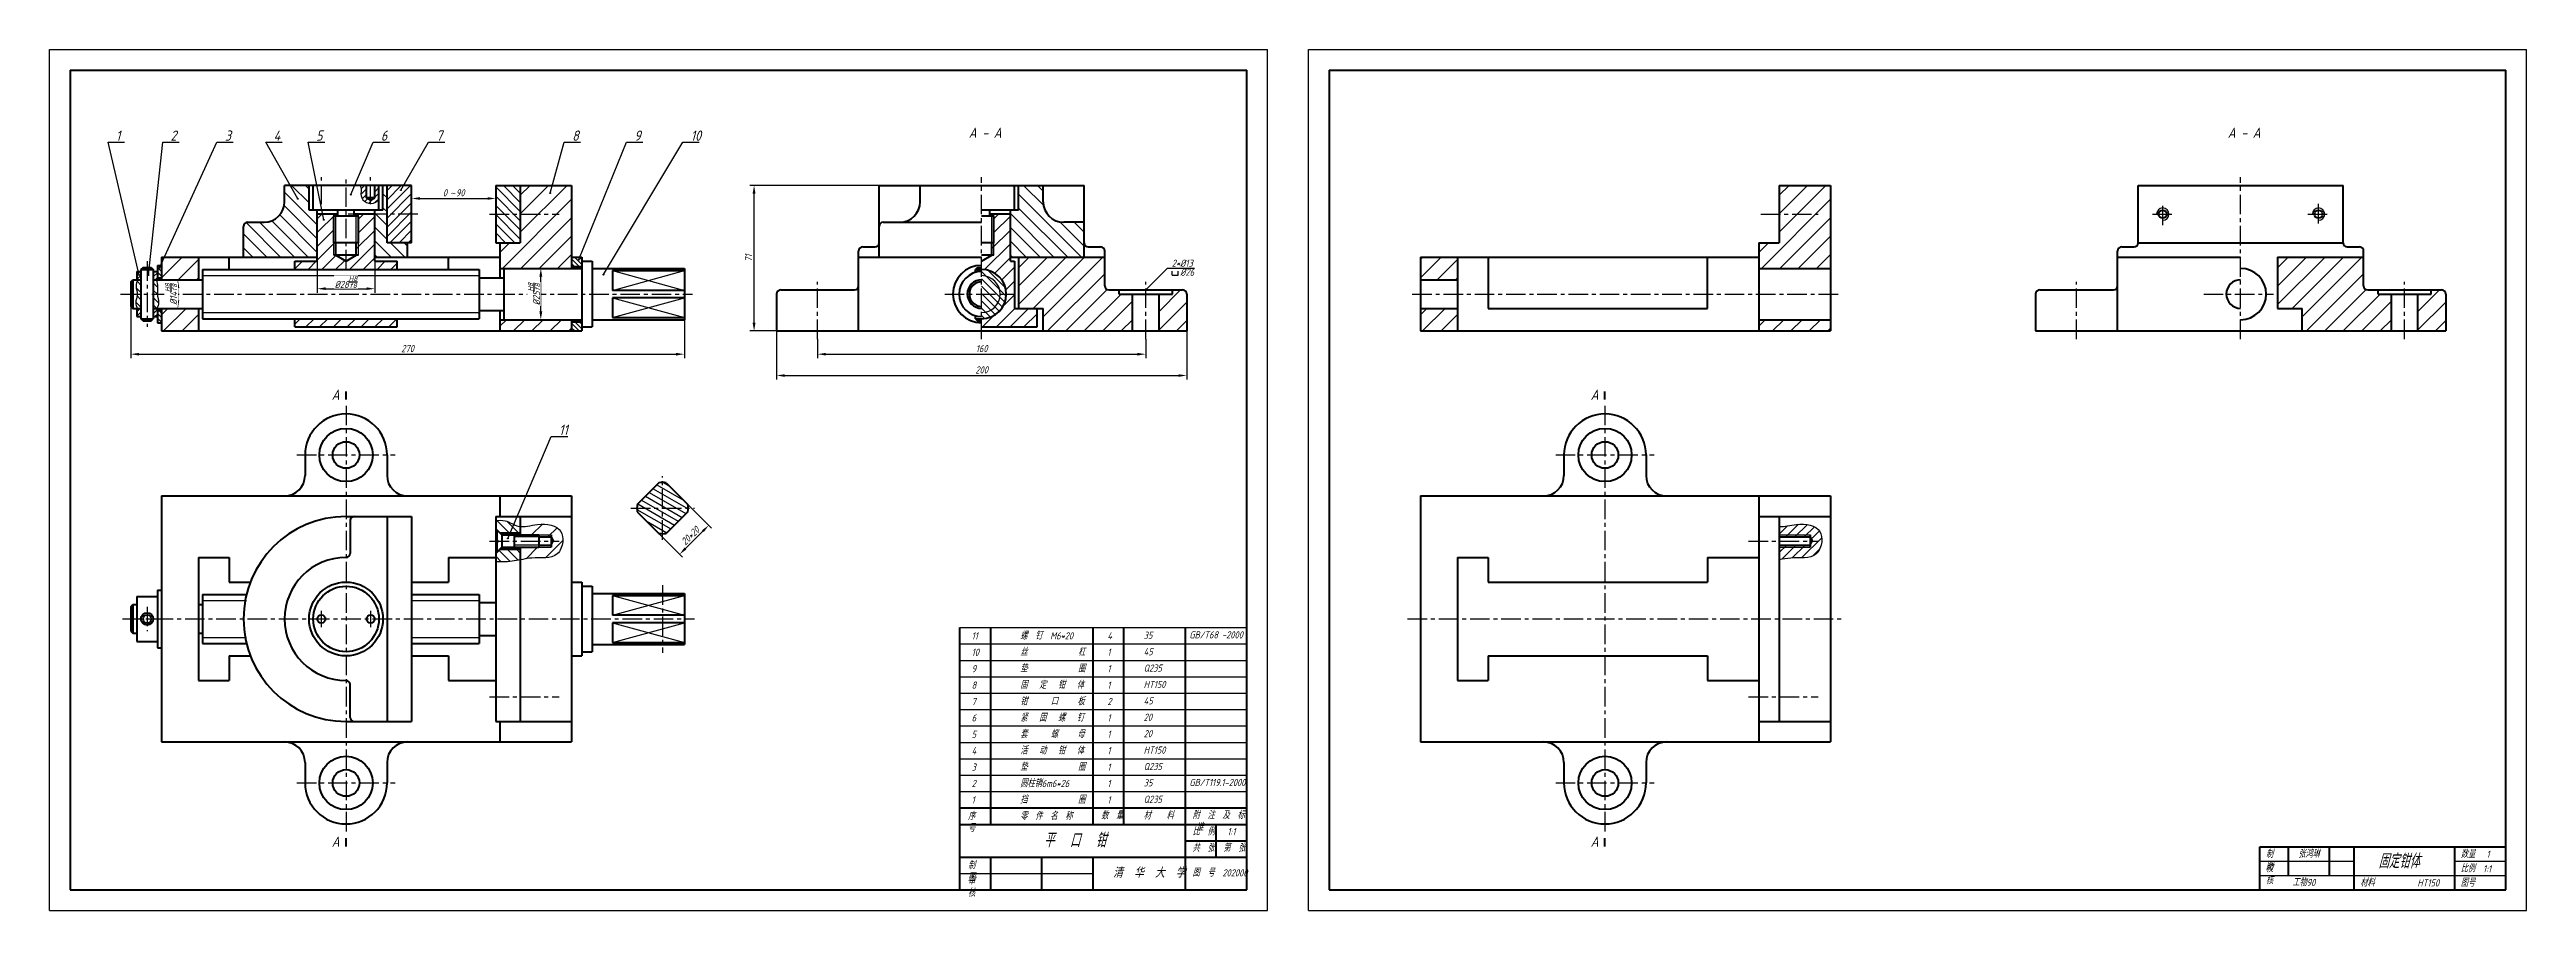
# Model space of a CAD drawing. Header units: millimetres. Extents: x 0 to 1208, y 0 to 420.
import ezdxf

# ---------------------------------------------------------------- set-up
doc = ezdxf.new("R2010")
doc.units = ezdxf.units.MM
doc.header["$LTSCALE"] = 0.3
doc.linetypes.add('CENTER', pattern=[50.8, 31.75, -6.35, 6.35, -6.35])
for name, color, linetype, lineweight in [('剖面线', 7, 'Continuous', 25), ('尺寸', 7, 'Continuous', 25), ('文字', 7, 'Continuous', 25), ('点画线', 7, 'CENTER', 25), ('粗线', 7, 'Continuous', 50), ('细线', 7, 'Continuous', 25)]:
    doc.layers.add(name, color=color, linetype=linetype, lineweight=lineweight)
doc.layers.add('边框', color=7, linetype='Continuous', plot=False)
doc.styles.add('GB3.5', font='gbeitc.shx', dxfattribs={"height": 3.5, "bigfont": 'gbcbig.shx'})
doc.styles.get("Standard").update_dxf_attribs({"font": 'gbeitc.shx', "height": 2.5, "bigfont": 'gbcbig.shx'})
doc.dimstyles.new('GB', dxfattribs={"dimtxt": 3.5, "dimasz": 4, "dimexe": 2, "dimexo": 0, "dimgap": 1, "dimtad": 1, "dimdec": 0, "dimdsep": 46, "dimtxsty": 'GB3.5', "dimcen": 2.5, "dimadec": 0, "dimazin": 0, "dimtfac": 1, "dimtdec": 0, "dimtmove": 0, "dimatfit": 2, "dimfxl": 1, "dimtfill": 1, "dimarcsym": 0})
pattern_1 = [(45, (14.594, -27.76), (-4.49013, 4.49013), [])]
pattern_2 = [(135, (14.5937, -27.76), (-3.367596, -3.367596), [])]
pattern_3 = [(45, (14.5937, -27.76), (-3.367596, 3.367596), [])]
pattern_4 = [(135, (14.5937, -27.7601), (-1.796051, -1.796051), [])]
pattern_5 = [(45, (628.594, -27.76), (-4.49013, 4.49013), [])]

msp = doc.modelspace()

# ---------------------------------------------------------------- texts
at = {"char_height": 3.5, "attachment_point": 1, "style": 'GB3.5'}
for s, width, insert in [('张鸿琳', 14.583, (1096.7, 29.3)), ('1', 9.165, (1188.5, 29.2))]:
    msp.add_mtext_dynamic_manual_height_columns(s, width=width, gutter_width=17.5, heights=[0], dxfattribs=dict(at, insert=insert))
at = {"layer": '尺寸', "char_height": 3.5, "attachment_point": 1, "style": 'GB3.5'}
for s, insert in [('2*%%C13', (547.3, 317.5)), ('%%C26', (551.4, 313.1))]:
    msp.add_mtext_dynamic_manual_height_columns(s, width=23.456, gutter_width=17.5, heights=[0], dxfattribs=dict(at, insert=insert))
at = {"layer": '文字', "char_height": 5, "attachment_point": 1, "style": 'GB3.5'}
for s, width, insert in [('1', 8.782, (32.4, 380.5)), ('2', 8.782, (59, 380.5)), ('3', 8.782, (85.5, 380.5)), ('4', 8.782, (109.3, 380.5)), ('5', 8.782, (130, 380.5)), ('6', 8.782, (161.6, 380.5)), ('7', 8.782, (188.6, 380.5)), ('8', 8.782, (254.9, 380.5)), ('9', 8.782, (285.2, 380.5)), ('10', 8.782, (312.7, 380.5)), ('A - A', 17.953, (448.3, 381.9)), ('A - A', 17.953, (1062.3, 381.9)), ('A', 8.782, (137.6, 254.1)), ('A', 8.782, (751.6, 254.1)), ('11', 8.782, (248.5, 237)), ('A', 8.782, (137.6, 36.1)), ('A', 8.782, (751.6, 36.1))]:
    msp.add_mtext_dynamic_manual_height_columns(s, width=width, gutter_width=17.5, heights=[0], dxfattribs=dict(at, insert=insert))
at = {"layer": '文字', "attachment_point": 1}
for s, width, insert, char_height in [('11', 8.699, (449.7, 135.7), 3.5), ('螺  钉  M6*20', 35.875, (473.4, 135.7), 3.5), ('4', 8.699, (515.9, 135.7), 3.5), ('35', 20.947, (533.6, 136), 3.5), ('GB/T68 -2000', 25.877, (555.9, 136.2), 3.5), ('10', 8.699, (449.7, 127.7), 3.5), ('丝             杠', 35.875, (473.4, 127.7), 3.5), ('1', 8.699, (515.9, 127.7), 3.5), ('45', 20.947, (533.6, 128), 3.5), ('8', 8.699, (449.7, 111.7), 3.5), ('9', 8.699, (449.7, 119.7), 3.5), ('垫             圈', 35.875, (473.4, 119.7), 3.5), ('固   定   钳   体', 35.875, (473.4, 111.7), 3.5), ('1', 8.699, (515.9, 119.7), 3.5), ('1', 8.699, (515.9, 111.7), 3.5), ('HT150', 20.947, (533.6, 112), 3.5), ('Q235', 20.947, (533.6, 120), 3.5), ('7', 8.699, (449.7, 103.7), 3.5), ('钳      口     板', 35.875, (473.4, 103.7), 3.5), ('2', 8.699, (515.9, 103.7), 3.5), ('45', 20.947, (533.6, 104), 3.5), ('5', 8.699, (449.7, 87.7), 3.5), ('6', 8.699, (449.7, 95.7), 3.5), ('紧   固   螺   钉', 35.875, (473.4, 95.7), 3.5), ('套      螺     母', 35.875, (473.4, 87.7), 3.5), ('1', 8.699, (515.9, 95.7), 3.5), ('1', 8.699, (515.9, 87.7), 3.5), ('20', 20.947, (533.6, 96), 3.5), ('20', 20.947, (533.6, 88), 3.5), ('4', 8.699, (449.7, 79.7), 3.5), ('活   动   钳   体', 35.875, (473.4, 79.7), 3.5), ('1', 8.699, (515.9, 79.7), 3.5), ('HT150', 20.947, (533.6, 80), 3.5), ('3', 8.699, (449.7, 71.7), 3.5), ('2', 8.699, (449.7, 63.7), 3.5), ('垫             圈', 35.875, (473.4, 71.7), 3.5), ('圆柱销6m6*26', 35.875, (473.4, 63.7), 3.5), ('1', 8.699, (515.9, 71.7), 3.5), ('1', 8.699, (515.9, 63.7), 3.5), ('35', 20.947, (533.6, 64), 3.5), ('Q235', 20.947, (533.6, 72), 3.5), ('GB/T119.1-2000', 25.877, (555.9, 64.2), 3.5), ('1', 8.699, (449.7, 55.7), 3.5), ('挡             圈', 35.875, (473.4, 55.7), 3.5), ('数  量  ', 18.267, (512.8, 48), 3.5), ('1', 8.699, (515.9, 55.7), 3.5), ('材    料', 20.947, (533.6, 48), 3.5), ('Q235', 20.947, (533.6, 56), 3.5), ('附  注  及  标  准', 25.877, (557.4, 48.2), 3.5), ('序  号', 8.699, (447.9, 47.7), 3.5), ('零  件  名  称', 35.875, (473.4, 47.7), 3.5), ('平  口  钳', 34.616, (484.9, 37.8), 7), ('比  例 ', 17.77, (557.4, 40.2), 3.5), ('1:1 ', 17.77, (574.4, 40.2), 3.5), ('共  张 ', 17.77, (557.4, 32.2), 3.5), ('第  张 ', 17.77, (572.4, 32.2), 3.5), ('制  图', 8.699, (1080.9, 29.2), 3.5), ('固定钳体', 32.796, (1135.8, 27.6), 7), ('数量  ', 18.267, (1175.9, 29.2), 3.5), ('制  图', 8.699, (447.9, 23.7), 3.5), ('审  核', 8.699, (447.9, 16.1), 3.5), ('清  华  大  学', 33.813, (518.7, 21), 5), ('图  号  202000', 25.353, (557.4, 20.1), 3.5), ('校  核', 8.699, (1080.9, 22.2), 3.5), ('工物90', 23.691, (1093.8, 15.4), 3.5), ('材料           HT150', 44.012, (1126.9, 15.2), 3.5), ('图号  ', 19.758, (1175.9, 15.2), 3.5), ('比例 ', 17.77, (1175.9, 22.2), 3.5), ('1:1 ', 17.77, (1186.8, 22.1), 3.5)]:
    msp.add_mtext_dynamic_manual_height_columns(s, width=width, gutter_width=17.5, heights=[0], dxfattribs=dict(at, insert=insert, char_height=char_height))

# ---------------------------------------------------------------- blocks, each defined once
blk = doc.blocks.new('*D6')
at = {"layer": 'Defpoints', "color": 0, "transparency": 16777216}
for p in [(374.6, 278.7), (534.6, 278.7), (534.6, 271.4)]:
    blk.add_point(p, dxfattribs=at)
at = {"layer": '尺寸', "color": 0, "lineweight": -2, "transparency": 16777216}
for p, q in [((374.6, 278.7), (374.6, 269.4)), ((534.6, 278.7), (534.6, 269.4)), ((378.6, 271.4), (530.6, 271.4))]:
    blk.add_line(p, q, dxfattribs=at)
at = {"layer": '尺寸', "color": 0, "transparency": 16777216}
for points in [[(378.6, 272), (378.6, 270.7), (374.6, 271.4)], [(530.6, 272), (530.6, 270.7), (534.6, 271.4)]]:
    blk.add_solid(points, dxfattribs=at)
at = {"layer": '尺寸', "color": 0, "transparency": 16777216, "insert": (454.6, 274.1), "char_height": 3.5, "attachment_point": 5, "style": 'GB3.5', "bg_fill": 3, "box_fill_scale": 1.1, "bg_fill_color": 256, "bg_fill_true_color": 13158600, "bg_fill_transparency": 0}
blk.add_mtext('160', dxfattribs=at)
blk = doc.blocks.new('*D7')
at = {"layer": 'Defpoints', "color": 0, "transparency": 16777216}
for p in [(354.6, 282.7), (554.6, 282.7), (554.6, 261)]:
    blk.add_point(p, dxfattribs=at)
at = {"layer": '尺寸', "color": 0, "lineweight": -2, "transparency": 16777216}
for p, q in [((354.6, 282.7), (354.6, 259)), ((554.6, 282.7), (554.6, 259)), ((358.6, 261), (550.6, 261))]:
    blk.add_line(p, q, dxfattribs=at)
at = {"layer": '尺寸', "color": 0, "transparency": 16777216}
for points in [[(358.6, 261.6), (358.6, 260.3), (354.6, 261)], [(550.6, 261.6), (550.6, 260.3), (554.6, 261)]]:
    blk.add_solid(points, dxfattribs=at)
at = {"layer": '尺寸', "color": 0, "transparency": 16777216, "insert": (454.6, 263.7), "char_height": 3.5, "attachment_point": 5, "style": 'GB3.5', "bg_fill": 3, "box_fill_scale": 1.1, "bg_fill_color": 256, "bg_fill_true_color": 13158600, "bg_fill_transparency": 0}
blk.add_mtext('200', dxfattribs=at)
blk = doc.blocks.new('*D8')
at = {"layer": 'Defpoints', "color": 0, "transparency": 16777216}
for p in [(343.6, 353.7), (404.6, 353.7), (354.6, 282.7)]:
    blk.add_point(p, dxfattribs=at)
at = {"layer": '尺寸', "color": 0, "lineweight": -2, "transparency": 16777216}
for p, q in [((404.6, 353.7), (341.6, 353.7)), ((343.6, 286.7), (343.6, 349.7)), ((354.6, 282.7), (341.6, 282.7))]:
    blk.add_line(p, q, dxfattribs=at)
at = {"layer": '尺寸', "color": 0, "transparency": 16777216}
for points in [[(342.9, 349.7), (344.3, 349.7), (343.6, 353.7)], [(342.9, 286.7), (344.3, 286.7), (343.6, 282.7)]]:
    blk.add_solid(points, dxfattribs=at)
at = {"layer": '尺寸', "color": 0, "transparency": 16777216, "insert": (340.9, 318.2), "char_height": 3.5, "attachment_point": 5, "rotation": 90, "style": 'GB3.5', "bg_fill": 3, "box_fill_scale": 1.1, "bg_fill_color": 256, "bg_fill_true_color": 13158600, "bg_fill_transparency": 0}
blk.add_mtext('71', dxfattribs=at)
blk = doc.blocks.new('锪平')
for p, q in [((-1.5, 0), (-1.5, 2)), ((-1.5, 0), (1.5, 0)), ((1.5, 0), (1.5, 2))]:
    blk.add_line(p, q)
blk = doc.blocks.new('*D9')
at = {"layer": 'Defpoints', "color": 0, "transparency": 16777216}
for p in [(39.6, 294.7), (309.6, 288.2), (309.6, 271.4)]:
    blk.add_point(p, dxfattribs=at)
at = {"layer": '尺寸', "color": 0, "lineweight": -2, "transparency": 16777216}
for p, q in [((39.6, 294.7), (39.6, 269.4)), ((309.6, 288.2), (309.6, 269.4)), ((43.6, 271.4), (305.6, 271.4))]:
    blk.add_line(p, q, dxfattribs=at)
at = {"layer": '尺寸', "color": 0, "transparency": 16777216}
for points in [[(43.6, 272), (43.6, 270.7), (39.6, 271.4)], [(305.6, 272), (305.6, 270.7), (309.6, 271.4)]]:
    blk.add_solid(points, dxfattribs=at)
at = {"layer": '尺寸', "color": 0, "transparency": 16777216, "insert": (174.6, 274.1), "char_height": 3.5, "attachment_point": 5, "style": 'GB3.5', "bg_fill": 3, "box_fill_scale": 1.1, "bg_fill_color": 256, "bg_fill_true_color": 13158600, "bg_fill_transparency": 0}
blk.add_mtext('270', dxfattribs=at)
blk = doc.blocks.new('*D10')
at = {"layer": 'Defpoints', "color": 0, "transparency": 16777216}
for p in [(130.6, 318.7), (158.6, 318.7), (158.6, 303.3)]:
    blk.add_point(p, dxfattribs=at)
at = {"layer": '尺寸', "color": 0, "lineweight": -2, "transparency": 16777216}
for p, q in [((130.6, 318.7), (130.6, 301.3)), ((158.6, 318.7), (158.6, 301.3)), ((134.6, 303.3), (154.6, 303.3))]:
    blk.add_line(p, q, dxfattribs=at)
at = {"layer": '尺寸', "color": 0, "transparency": 16777216}
for points in [[(134.6, 304), (134.6, 302.7), (130.6, 303.3)], [(154.6, 304), (154.6, 302.7), (158.6, 303.3)]]:
    blk.add_solid(points, dxfattribs=at)
at = {"layer": '尺寸', "color": 0, "transparency": 16777216, "insert": (144.6, 306.6), "char_height": 3.5, "attachment_point": 5, "style": 'GB3.5', "bg_fill": 3, "box_fill_scale": 1.1, "bg_fill_color": 256, "bg_fill_true_color": 13158600, "bg_fill_transparency": 0}
blk.add_mtext('%%C28{\\H0.7x;\\SH8/f8;}', dxfattribs=at)
blk = doc.blocks.new('*D11')
at = {"layer": '尺寸', "color": 0, "lineweight": -2, "transparency": 16777216}
for p, q in [((62.6, 307.7), (60.6, 307.7)), ((62.6, 297.7), (62.6, 303.7)), ((62.6, 293.7), (60.6, 293.7))]:
    blk.add_line(p, q, dxfattribs=at)
at = {"layer": '尺寸', "color": 0, "transparency": 16777216}
for points in [[(61.9, 303.7), (63.3, 303.7), (62.6, 307.7)], [(61.9, 297.7), (63.3, 297.7), (62.6, 293.7)]]:
    blk.add_solid(points, dxfattribs=at)
at = {"layer": '尺寸', "color": 0, "transparency": 16777216, "insert": (59.3, 300.7), "char_height": 3.5, "attachment_point": 5, "rotation": 90, "style": 'GB3.5', "bg_fill": 3, "box_fill_scale": 1.1, "bg_fill_color": 256, "bg_fill_true_color": 13158600, "bg_fill_transparency": 0}
blk.add_mtext('%%C14{\\H0.7x;\\SH8/f8;}', dxfattribs=at)
at = {"layer": 'Defpoints', "color": 0, "transparency": 16777216}
for p in [(62.6, 307.7), (62.6, 307.7), (62.6, 293.7)]:
    blk.add_point(p, dxfattribs=at)
blk = doc.blocks.new('*D12')
at = {"layer": 'Defpoints', "color": 0, "transparency": 16777216}
for p in [(239.6, 313.2), (239.6, 313.2), (239.6, 288.2)]:
    blk.add_point(p, dxfattribs=at)
at = {"layer": '尺寸', "color": 0, "lineweight": -2, "transparency": 16777216}
for p, q in [((239.6, 313.2), (237.6, 313.2)), ((239.6, 292.2), (239.6, 309.2)), ((239.6, 288.2), (237.6, 288.2))]:
    blk.add_line(p, q, dxfattribs=at)
at = {"layer": '尺寸', "color": 0, "transparency": 16777216}
for points in [[(238.9, 309.2), (240.3, 309.2), (239.6, 313.2)], [(238.9, 292.2), (240.3, 292.2), (239.6, 288.2)]]:
    blk.add_solid(points, dxfattribs=at)
at = {"layer": '尺寸', "color": 0, "transparency": 16777216, "insert": (236.3, 300.7), "char_height": 3.5, "attachment_point": 5, "rotation": 90, "style": 'GB3.5', "bg_fill": 3, "box_fill_scale": 1.1, "bg_fill_color": 256, "bg_fill_true_color": 13158600, "bg_fill_transparency": 0}
blk.add_mtext('%%C25{\\H0.7x;\\SH8/f8;}', dxfattribs=at)
blk = doc.blocks.new('*D13')
at = {"layer": 'Defpoints', "color": 0, "transparency": 16777216}
for p in [(176.6, 346.8), (217.6, 347.3), (217.6, 346.8)]:
    blk.add_point(p, dxfattribs=at)
at = {"layer": '尺寸', "color": 0, "lineweight": -2, "transparency": 16777216}
for p, q in [((176.6, 346.8), (176.6, 349.3)), ((180.6, 347.3), (213.6, 347.3)), ((217.6, 346.8), (217.6, 349.3))]:
    blk.add_line(p, q, dxfattribs=at)
at = {"layer": '尺寸', "color": 0, "transparency": 16777216}
for points in [[(180.6, 348), (180.6, 346.7), (176.6, 347.3)], [(213.6, 348), (213.6, 346.7), (217.6, 347.3)]]:
    blk.add_solid(points, dxfattribs=at)
at = {"layer": '尺寸', "color": 0, "transparency": 16777216, "insert": (197.1, 350.1), "char_height": 3.5, "attachment_point": 5, "style": 'GB3.5', "bg_fill": 3, "box_fill_scale": 1.1, "bg_fill_color": 256, "bg_fill_true_color": 13158600, "bg_fill_transparency": 0}
blk.add_mtext('0 {\\fDengXian Light|b0|i0|c134|p2;\\H0.875x;~}90', dxfattribs=at)
blk = doc.blocks.new('*D14')
at = {"layer": 'Defpoints', "color": 0, "transparency": 16777216}
for p in [(311.3, 198), (297.2, 183.9)]:
    blk.add_point(p, dxfattribs=at)
at = {"layer": '尺寸', "color": 0, "lineweight": -2, "transparency": 16777216}
for p, q in [((311.3, 198), (322.9, 186.5)), ((297.2, 183.9), (308.7, 172.3)), ((310.2, 176.6), (318.6, 185.1))]:
    blk.add_line(p, q, dxfattribs=at)
at = {"layer": '尺寸', "color": 0, "transparency": 16777216}
for points in [[(318.2, 185.5), (319.1, 184.6), (321.5, 187.9)], [(309.7, 177.1), (310.6, 176.1), (307.3, 173.8)]]:
    blk.add_solid(points, dxfattribs=at)
at = {"layer": '尺寸', "color": 0, "transparency": 16777216, "insert": (312.5, 182.8), "char_height": 3.5, "attachment_point": 5, "rotation": 45, "style": 'GB3.5', "bg_fill": 3, "box_fill_scale": 1.1, "bg_fill_color": 256, "bg_fill_true_color": 13158600, "bg_fill_transparency": 0}
blk.add_mtext('20*20', dxfattribs=at)
at = {"layer": 'Defpoints', "color": 0, "transparency": 16777216}
blk.add_point((321.5, 187.9), dxfattribs=at)

# ---------------------------------------------------------------- hatches: boundary and pattern name
h = msp.add_hatch()
h.set_pattern_fill('ANSI31', color=256)
h.paths.add_polyline_path([(858.6, 183.2), (843.6, 183.2), (843.6, 182.2), (858.6, 182.2)], flags=17)
edge = h.paths.add_edge_path()
edge.add_spline(control_points=[(843.6, 171.1), (845.4, 171.4), (851.3, 172.6), (861.3, 170.9), (864.8, 179.3), (863.6, 187.7), (852.8, 189.4), (846.2, 187), (843.6, 187.3)], knot_values=[15.085156, 15.085156, 15.085156, 15.085156, 20.660217, 33.275984, 39.79895, 44.805418, 56.67608, 65.092253, 65.092253, 65.092253, 65.092253], degree=3, periodic=0)
edge.add_line((843.6, 187.3), (843.6, 183.2))
edge.add_line((843.6, 183.2), (858.6, 183.2))
edge.add_line((858.6, 183.2), (858.6, 182.2))
edge.add_line((858.6, 182.2), (859.7, 180.2))
edge.add_line((859.7, 180.2), (858.6, 178.2))
edge.add_line((858.6, 178.2), (858.6, 177.2))
edge.add_line((858.6, 177.2), (843.6, 177.2))
edge.add_line((843.6, 177.2), (843.6, 171.1))
h.paths.add_polyline_path([(858.6, 178.2), (843.6, 178.2), (843.6, 177.2), (858.6, 177.2)], flags=17)
at = {"layer": '剖面线'}
h = msp.add_hatch(dxfattribs=at)
h.set_pattern_fill('ANSI31', color=256, scale=2)
h.set_pattern_definition(pattern_1)
h.paths.add_polyline_path([(72.6, 307.7), (72.6, 318.7), (54.6, 318.7), (54.6, 307.7)])
h.paths.add_polyline_path([(72.6, 282.7), (72.6, 293.7), (54.6, 293.7), (54.6, 282.7)])
h.paths.add_polyline_path([(254.6, 353.7), (229.6, 353.7), (229.6, 325.7), (219.6, 325.7), (219.6, 313.2), (254.6, 313.2)])
h.paths.add_polyline_path([(254.6, 282.7), (254.6, 288.2), (219.6, 288.2), (219.6, 282.7)])
h = msp.add_hatch(dxfattribs=at)
h.set_pattern_fill('ANSI31', color=256, scale=1.5, angle=90)
h.set_pattern_definition(pattern_2)
h.paths.add_polyline_path([(104.6, 335.7), (96.6, 335.7, 0.414214), (94.6, 333.7), (94.6, 318.7), (130.6, 318.7), (130.6, 341.7), (126.6, 341.7), (126.6, 353.7), (114.6, 353.7), (114.6, 345.7, -0.414214)])
h.paths.add_polyline_path([(164.6, 325.7), (164.6, 353.7), (162.6, 353.7), (162.6, 341.7), (158.6, 341.7), (158.6, 318.7), (174.6, 318.7), (174.6, 325.7)])
h = msp.add_hatch(dxfattribs=at)
h.set_pattern_fill('ANSI31', color=256, scale=0.6)
h.set_pattern_definition([(45, (14.5937, -27.7601), (-1.347038, 1.347038), [])])
edge = h.paths.add_edge_path()
edge.add_spline(control_points=[(151.6, 353.7), (151.8, 352.9), (152.1, 351.2), (151.5, 348.1), (154.3, 344.6), (158.7, 344.8), (160.2, 346.5), (160.6, 347.1)], knot_values=[1.595769, 1.595769, 1.595769, 1.595769, 3.950963, 6.644092, 10.829447, 15.454845, 17.658321, 17.658321, 17.658321, 17.658321], degree=3, periodic=0)
edge.add_line((160.6, 347.1), (160.6, 353.7))
edge.add_line((160.6, 353.7), (158.6, 353.7))
edge.add_line((158.6, 353.7), (158.6, 347.7))
edge.add_line((158.6, 347.7), (156.6, 346.5))
edge.add_line((156.6, 346.5), (154.6, 347.7))
edge.add_line((154.6, 347.7), (154.6, 353.7))
edge.add_line((154.6, 353.7), (151.6, 353.7))
h = msp.add_hatch(dxfattribs=at)
h.set_pattern_fill('ANSI31', color=256)
h.set_pattern_definition([(45, (14.5937, -27.76), (-2.245064, 2.245064), [])])
h.paths.add_polyline_path([(176.6, 353.7), (164.6, 353.7), (164.6, 325.7), (176.6, 325.7)])
h = msp.add_hatch(dxfattribs=at)
h.set_pattern_fill('ANSI31', color=256, angle=90)
h.set_pattern_definition([(135, (14.5937, -27.76), (-2.245064, -2.245064), [])])
h.paths.add_polyline_path([(229.6, 353.7), (217.6, 353.7), (217.6, 325.7), (229.6, 325.7)])
h = msp.add_hatch(dxfattribs=at)
h.set_pattern_fill('ANSI31', color=256, scale=1.5, angle=90)
h.set_pattern_definition(pattern_2)
h.paths.add_polyline_path([(484.6, 345.7), (484.6, 353.7), (472.6, 353.7), (472.6, 341.7), (468.6, 341.7), (468.6, 318.7), (504.6, 318.7), (504.6, 335.7), (494.6, 335.7, -0.414214)])
h = msp.add_hatch(dxfattribs=at)
h.set_pattern_fill('ANSI31', color=256, scale=2)
h.set_pattern_definition(pattern_5)
h.paths.add_polyline_path([(686.6, 307.7), (686.6, 318.7), (668.6, 318.7), (668.6, 307.7)])
h.paths.add_polyline_path([(686.6, 282.7), (686.6, 293.7), (668.6, 293.7), (668.6, 282.7)])
h.paths.add_polyline_path([(868.6, 353.7), (843.6, 353.7), (843.6, 325.7), (833.6, 325.7), (833.6, 313.2), (868.6, 313.2)])
h.paths.add_polyline_path([(868.6, 282.7), (868.6, 288.2), (833.6, 288.2), (833.6, 282.7)])
h = msp.add_hatch(dxfattribs=at)
h.set_pattern_fill('ANSI31', color=256, scale=1.5)
h.set_pattern_definition(pattern_3)
h.paths.add_polyline_path([(130.6, 316.7), (119.6, 316.7), (119.6, 312.7), (169.6, 312.7), (169.6, 316.7), (158.6, 316.7), (158.6, 339.7), (149.6, 339.7), (149.6, 338.7), (150.6, 338.7), (150.6, 325.7), (149.6, 325.7), (149.6, 319.7), (144.6, 316.8), (139.6, 319.7), (139.6, 325.7), (138.6, 325.7), (138.6, 338.7), (139.6, 338.7), (139.6, 339.7), (130.6, 339.7)])
h.paths.add_polyline_path([(169.6, 284.7), (169.6, 288.7), (119.6, 288.7), (119.6, 284.7)])
h = msp.add_hatch(dxfattribs=at)
h.set_pattern_fill('ANSI31', color=256, scale=1.5)
h.set_pattern_definition(pattern_3)
h.paths.add_polyline_path([(481.6, 293.7), (470.6, 293.7), (470.6, 316.7), (468.6, 316.7), (468.6, 339.7), (459.6, 339.7), (459.6, 338.7), (460.6, 338.7), (460.6, 325.7), (459.6, 325.7), (459.6, 319.7), (454.6, 316.8), (454.6, 312.7, -1), (454.6, 288.7), (454.6, 284.7), (481.6, 284.7)])
h = msp.add_hatch(dxfattribs=at)
h.set_pattern_fill('ANSI31', color=256, scale=0.5, angle=90)
h.set_pattern_definition([(135, (14.5937, -27.7601), (-1.122532, -1.122532), [])])
h.paths.add_polyline_path([(54.6, 314.7), (52.6, 314.7), (52.6, 308.7), (54.6, 308.7)])
h.paths.add_polyline_path([(52.6, 286.7), (54.6, 286.7), (54.6, 292.7), (52.6, 292.7)])
h = msp.add_hatch(dxfattribs=at)
h.set_pattern_fill('ANSI31', color=256, scale=0.5, angle=90)
h.paths.add_polyline_path([(259.6, 318.7), (254.6, 318.7), (254.6, 314.2), (259.6, 314.2)])
h.paths.add_polyline_path([(259.6, 287.2), (254.6, 287.2), (254.6, 282.7), (259.6, 282.7)])
h = msp.add_hatch(dxfattribs=at)
h.set_pattern_fill('ANSI31', color=256, scale=2)
h.set_pattern_definition(pattern_1)
h.paths.add_polyline_path([(472.6, 318.7), (472.6, 293.7), (484.6, 293.7), (484.6, 282.7), (528.1, 282.7), (528.1, 300.7), (521.6, 300.7), (521.6, 302.7), (516.6, 302.7, -0.414214), (514.6, 304.7), (514.6, 318.7)])
h.paths.add_polyline_path([(541.1, 282.7), (554.6, 282.7), (554.6, 300.7, 0.414214), (552.6, 302.7), (547.6, 302.7), (547.6, 300.7), (541.1, 300.7)])
h = msp.add_hatch(dxfattribs=at)
h.set_pattern_fill('ANSI31', color=256, scale=2)
h.set_pattern_definition(pattern_5)
h.paths.add_polyline_path([(1086.6, 318.7), (1086.6, 293.7), (1098.6, 293.7), (1098.6, 282.7), (1142.1, 282.7), (1142.1, 300.7), (1135.6, 300.7), (1135.6, 302.7), (1130.6, 302.7, -0.414214), (1128.6, 304.7), (1128.6, 318.7)])
h.paths.add_polyline_path([(1155.1, 282.7), (1168.6, 282.7), (1168.6, 300.7, 0.414214), (1166.6, 302.7), (1161.6, 302.7), (1161.6, 300.7), (1155.1, 300.7)])
h = msp.add_hatch(dxfattribs=at)
h.set_pattern_fill('ANSI31', color=256, scale=0.8, angle=90)
h.set_pattern_definition(pattern_4)
edge = h.paths.add_edge_path()
edge.add_line((44.6, 307.7), (43, 307.7))
edge.add_spline(control_points=[(43, 307.7), (42.6, 306.7), (41.8, 304.2), (43.3, 300.4), (41.6, 296.7), (42.4, 294.6), (42.9, 293.7)], knot_values=[0.589778, 0.589778, 0.589778, 0.589778, 3.711945, 8.278211, 11.908462, 14.94748, 14.94748, 14.94748, 14.94748], degree=3, periodic=0)
edge.add_line((42.9, 293.7), (44.6, 293.7))
edge.add_line((44.6, 293.7), (44.6, 307.7))
edge = h.paths.add_edge_path()
edge.add_line((50.6, 293.7), (52.3, 293.7))
edge.add_spline(control_points=[(52.3, 293.7), (52.8, 294.6), (53.7, 296.8), (52.2, 300.4), (53, 304.2), (52.4, 306.5), (52.1, 307.7)], knot_values=[0.652641, 0.652641, 0.652641, 0.652641, 3.629012, 7.971059, 11.295021, 14.994091, 14.994091, 14.994091, 14.994091], degree=3, periodic=0)
edge.add_line((52.1, 307.7), (50.6, 307.7))
edge.add_line((50.6, 307.7), (50.6, 293.7))
h = msp.add_hatch(dxfattribs=at)
h.set_pattern_fill('ANSI31', color=256, scale=0.5)
h.set_pattern_definition([(45, (14.5937, -27.7601), (-1.122532, 1.122532), [])])
h.paths.add_polyline_path([(52.6, 311.7), (50.6, 311.7), (50.6, 307.7), (52.6, 307.7)])
h.paths.add_polyline_path([(50.6, 289.7), (52.6, 289.7), (52.6, 293.7), (50.6, 293.7)])
h.paths.add_polyline_path([(42.6, 289.7), (44.6, 289.7), (44.6, 293.7), (42.6, 293.7)])
h.paths.add_polyline_path([(44.6, 311.7), (42.6, 311.7), (42.6, 307.7), (44.6, 307.7)])
h = msp.add_hatch(dxfattribs=at)
h.set_pattern_fill('ANSI31', color=256, scale=0.8, angle=90)
h.set_pattern_definition(pattern_4)
h.paths.add_polyline_path([(454.6, 312.7), (454.6, 288.7, 1)])
h = msp.add_hatch(dxfattribs=at)
h.set_pattern_fill('ANSI31', color=256, scale=0.8, angle=105)
h.set_pattern_definition([(150, (14.5937, -46.267), (-1.27, -2.199705), [])])
h.paths.add_polyline_path([(300.7, 208.6, 0.071068), (297.2, 208.6), (286.6, 198, 0.071068), (286.6, 194.5), (297.2, 183.9, 0.071068), (300.7, 183.9), (311.3, 194.5, 0.071068), (311.3, 198)])
h = msp.add_hatch(dxfattribs=at)
h.set_pattern_fill('ANSI31', color=256, angle=90)
h.set_pattern_definition([(135, (14.5937, -46.267), (-2.245064, -2.245064), [])])
edge = h.paths.add_edge_path()
edge.add_line((219.6, 176.2), (217.6, 174.2))
edge.add_line((217.6, 174.2), (217.6, 170.1))
edge.add_spline(control_points=[(217.6, 170.1), (220.7, 170), (224.7, 170.1), (228.6, 170.9), (229.6, 171.1)], knot_values=[65.092253, 65.092253, 65.092253, 65.092253, 74.181175, 77.26612, 77.26612, 77.26612, 77.26612], degree=3, periodic=0)
edge.add_line((229.6, 171.1), (229.6, 176.2))
edge.add_line((229.6, 176.2), (219.6, 176.2))
edge = h.paths.add_edge_path()
edge.add_spline(control_points=[(229.6, 187.3), (229.3, 187.4), (226.8, 187.8), (223, 190.6), (219.2, 190.4), (217.6, 190.2)], knot_values=[2.456619, 2.456619, 2.456619, 2.456619, 3.461061, 10.378386, 15.085156, 15.085156, 15.085156, 15.085156], degree=3, periodic=0)
edge.add_line((217.6, 190.2), (217.6, 186.2))
edge.add_line((217.6, 186.2), (219.6, 184.2))
edge.add_line((219.6, 184.2), (229.6, 184.2))
edge.add_line((229.6, 184.2), (229.6, 187.3))
h = msp.add_hatch(dxfattribs=at)
h.set_pattern_fill('ANSI31', color=256, scale=2)
h.set_pattern_definition([(45, (14.594, -46.267), (-4.49013, 4.49013), [])])
edge = h.paths.add_edge_path()
edge.add_line((244.6, 182.2), (245.7, 180.2))
edge.add_line((245.7, 180.2), (244.6, 178.2))
edge.add_line((244.6, 178.2), (238.6, 178.2))
edge.add_line((238.6, 178.2), (238.6, 177.2))
edge.add_line((238.6, 177.2), (229.6, 177.2))
edge.add_line((229.6, 177.2), (229.6, 171.1))
edge.add_spline(control_points=[(229.6, 171.1), (231.4, 171.4), (237.3, 172.6), (247.3, 170.9), (250.8, 179.3), (249.6, 187.7), (238.8, 189.4), (232.2, 187), (229.6, 187.3)], knot_values=[15.085156, 15.085156, 15.085156, 15.085156, 20.660217, 33.275984, 39.79895, 44.805418, 56.67608, 65.092253, 65.092253, 65.092253, 65.092253], degree=3, periodic=0)
edge.add_line((229.6, 187.3), (229.6, 183.2))
edge.add_line((229.6, 183.2), (238.6, 183.2))
edge.add_line((238.6, 183.2), (238.6, 182.2))
edge.add_line((238.6, 182.2), (244.6, 182.2))

# ---------------------------------------------------------------- linework, layer by layer
for p, q in [((1098.6, 293.7), (1086.6, 293.7)), ((701.6, 160.2), (701.6, 172.2))]:
    msp.add_line(p, q)
msp.add_circle((1030.6, 339.7), 2)
for centre in [(1030.6, 339.7), (1106.6, 339.7)]:
    msp.add_arc(centre, 3, 270, 180)
at = {"layer": '尺寸'}
for p, q in [((534.6, 302.7), (545.2, 313.3)), ((545.2, 313.3), (558.4, 313.3))]:
    msp.add_line(p, q, dxfattribs=at)
at = {"layer": '文字'}
for p, q in [((28.6, 374.8), (36.6, 374.8)), ((43.7, 310), (28.6, 374.8)), ((55.2, 374.8), (63.2, 374.8)), ((81.6, 374.8), (89.6, 374.8)), ((121.1, 347.2), (105.5, 374.8)), ((105.5, 374.8), (113.5, 374.8)), ((133.8, 336.9), (126.2, 374.8)), ((126.2, 374.8), (134.2, 374.8)), ((146.9, 349.2), (157.8, 374.8)), ((157.8, 374.8), (165.8, 374.8)), ((184.8, 374.8), (192.8, 374.8)), ((244.2, 349.9), (251, 374.8)), ((251, 374.8), (259, 374.8)), ((258.1, 317.5), (281.4, 374.8)), ((270.2, 310.2), (308.9, 374.8)), ((281.4, 374.8), (289.4, 374.8)), ((308.9, 374.8), (316.9, 374.8)), ((223.5, 181.5), (244.7, 231.2)), ((244.7, 231.2), (252.7, 231.2))]:
    msp.add_line(p, q, dxfattribs=at)
for centre in [(121.1, 347.2), (146.9, 349.2), (244.2, 349.9), (133.8, 336.9), (258.1, 317.5), (43.7, 310), (48.3, 310), (270.2, 310.2), (223.5, 181.5)]:
    msp.add_circle(centre, 0.2, dxfattribs=at)
at = {"layer": '点画线'}
for p, q in [((132.6, 344.6), (132.6, 357.7)), ((144.6, 312.7), (144.6, 357.7)), ((156.6, 344.6), (156.6, 357.7)), ((454.6, 278.7), (454.6, 357.7)), ((1068.6, 278.7), (1068.6, 357.7)), ((179.6, 339.7), (145.7, 339.7)), ((214.6, 339.7), (248.5, 339.7)), ((834.6, 339.7), (862.5, 339.7)), ((1025.6, 339.7), (1036.1, 339.7)), ((1030.6, 334.3), (1030.6, 344.4)), ((1101.3, 339.7), (1111.8, 339.7)), ((1106.6, 335.2), (1106.6, 344.8)), ((47.6, 316.7), (47.6, 284.7)), ((374.6, 278.7), (374.6, 306.7)), ((534.6, 278.7), (534.6, 306.7)), ((988.6, 278.7), (988.6, 306.7)), ((1148.6, 278.7), (1148.6, 306.7)), ((34.6, 300.7), (313.6, 300.7)), ((436.6, 300.7), (470.6, 300.7)), ((664.6, 300.7), (873.6, 300.7)), ((1050.6, 300.7), (1084.6, 300.7)), ((144.6, 246.2), (144.6, 38.2)), ((758.6, 246.2), (758.6, 38.2)), ((120.6, 222.2), (168.6, 222.2)), ((734.6, 222.2), (782.6, 222.2)), ((299, 180.8), (299, 211.8)), ((283.5, 196.3), (314.5, 196.3)), ((214.6, 180.2), (248.5, 180.2)), ((828.6, 180.2), (862.5, 180.2)), ((299, 158.7), (299, 125.7)), ((47.6, 148.2), (47.6, 136.2)), ((132.6, 138.2), (132.6, 146.2)), ((156.6, 146.2), (156.6, 138.2)), ((35.6, 142.2), (314.6, 142.2)), ((662.3, 142.2), (875, 142.2)), ((214.6, 104.2), (248.5, 104.2)), ((828.6, 104.2), (862.5, 104.2)), ((120.6, 62.2), (168.6, 62.2)), ((734.6, 62.2), (782.6, 62.2))]:
    msp.add_line(p, q, dxfattribs=at)
at = {"layer": '粗线'}
for p, q in [((10, 410), (10, 10)), ((10, 410), (584, 410)), ((584, 10), (584, 410)), ((624, 410), (624, 10)), ((624, 410), (1198, 410)), ((1198, 10), (1198, 410)), ((176.6, 353.7), (114.6, 353.7)), ((114.6, 345.7), (114.6, 353.7)), ((126.6, 341.7), (126.6, 353.7)), ((128.6, 341.7), (128.6, 353.7)), ((154.6, 347.7), (154.6, 353.7)), ((158.6, 347.7), (158.6, 353.7)), ((160.6, 341.7), (160.6, 353.7)), ((162.6, 341.7), (162.6, 353.7)), ((164.6, 325.7), (164.6, 353.7)), ((176.6, 325.7), (176.6, 353.7)), ((217.6, 353.7), (254.6, 353.7)), ((217.6, 353.7), (217.6, 325.7)), ((229.6, 353.7), (229.6, 325.7)), ((254.6, 353.7), (254.6, 313.2)), ((404.6, 353.7), (504.6, 353.7)), ((404.6, 318.7), (404.6, 353.7)), ((424.6, 345.7), (424.6, 353.7)), ((470.6, 341.7), (470.6, 353.7)), ((472.6, 341.7), (472.6, 353.7)), ((484.6, 345.7), (484.6, 353.7)), ((504.6, 318.7), (504.6, 353.7)), ((843.6, 353.7), (843.6, 325.7)), ((843.6, 353.7), (868.6, 353.7)), ((868.6, 353.7), (868.6, 288.2)), ((1018.6, 353.7), (1118.6, 353.7)), ((1018.6, 325.7), (1018.6, 353.7)), ((1118.6, 325.7), (1118.6, 353.7)), ((162.6, 341.7), (126.6, 341.7)), ((130.6, 316.7), (130.6, 341.7)), ((140.6, 339.7), (130.6, 339.7)), ((150.6, 338.7), (138.6, 338.7)), ((138.6, 325.7), (138.6, 338.7)), ((139.6, 338.7), (139.6, 339.7)), ((140.6, 338.7), (140.6, 341.7)), ((148.6, 338.7), (148.6, 341.7)), ((158.6, 339.7), (148.6, 339.7)), ((149.6, 338.7), (149.6, 339.7)), ((150.6, 325.7), (150.6, 338.7)), ((158.6, 347.7), (154.6, 347.7)), ((156.6, 346.5), (154.6, 347.7)), ((156.6, 346.5), (158.6, 347.7)), ((158.6, 316.7), (158.6, 341.7)), ((472.6, 341.7), (454.6, 341.7)), ((460.6, 338.7), (454.6, 338.7)), ((458.6, 338.7), (458.6, 341.7)), ((468.6, 339.7), (458.6, 339.7)), ((459.6, 338.7), (459.6, 339.7)), ((460.6, 325.7), (460.6, 338.7)), ((468.6, 316.7), (468.6, 341.7)), ((94.6, 318.7), (94.6, 333.7)), ((96.6, 335.7), (104.6, 335.7)), ((406.6, 335.7), (454.6, 335.7)), ((504.6, 335.7), (494.6, 335.7)), ((52.6, 314.7), (54.6, 314.7)), ((52.6, 314.7), (52.6, 307.7)), ((54.6, 318.7), (54.6, 307.7)), ((54.6, 318.7), (130.6, 318.7)), ((72.6, 318.7), (72.6, 307.7)), ((87.6, 312.7), (87.6, 318.7)), ((119.6, 316.7), (130.6, 316.7)), ((119.6, 312.7), (119.6, 316.7)), ((150.6, 325.7), (138.6, 325.7)), ((150.6, 319.7), (138.6, 319.7)), ((139.6, 319.7), (139.6, 325.7)), ((139.6, 319.7), (144.6, 316.8)), ((144.6, 316.8), (149.6, 319.7)), ((149.6, 319.7), (149.6, 325.7)), ((158.6, 318.7), (219.6, 318.7)), ((158.6, 316.7), (169.6, 316.7)), ((176.6, 325.7), (164.6, 325.7)), ((169.6, 312.7), (169.6, 316.7)), ((174.6, 318.7), (174.6, 325.7)), ((194.6, 312.7), (194.6, 318.7)), ((217.6, 325.7), (229.6, 325.7)), ((219.6, 325.7), (219.6, 308.7)), ((254.6, 318.7), (259.6, 318.7)), ((254.6, 314.2), (259.6, 314.2)), ((259.6, 318.7), (259.6, 282.7)), ((259.6, 316.7), (264.6, 316.7)), ((264.6, 316.7), (264.6, 284.7)), ((394.6, 282.7), (394.6, 321.7)), ((394.6, 318.7), (454.6, 318.7)), ((396.6, 323.7), (402.6, 323.7)), ((460.6, 325.7), (454.6, 325.7)), ((460.6, 319.7), (454.6, 319.7)), ((454.6, 316.8), (459.6, 319.7)), ((459.6, 319.7), (459.6, 325.7)), ((468.6, 318.7), (514.6, 318.7)), ((468.6, 316.7), (470.6, 316.7)), ((470.6, 316.7), (470.6, 293.7)), ((472.6, 318.7), (472.6, 293.7)), ((506.6, 323.7), (512.6, 323.7)), ((514.6, 304.7), (514.6, 321.7)), ((668.6, 318.7), (668.6, 293.7)), ((668.6, 318.7), (772.6, 318.7)), ((686.6, 318.7), (686.6, 293.7)), ((701.6, 318.7), (701.6, 293.7)), ((772.6, 318.7), (833.6, 318.7)), ((808.6, 293.7), (808.6, 318.7)), ((833.6, 325.7), (833.6, 293.7)), ((833.6, 325.7), (843.6, 325.7)), ((833.6, 325.7), (843.6, 325.7)), ((1008.6, 282.7), (1008.6, 321.7)), ((1008.6, 318.7), (1068.6, 318.7)), ((1010.6, 323.7), (1016.6, 323.7)), ((1018.6, 325.7), (1118.6, 325.7)), ((1086.6, 318.7), (1128.6, 318.7)), ((1086.6, 318.7), (1086.6, 293.7)), ((1120.6, 323.7), (1126.6, 323.7)), ((1128.6, 304.7), (1128.6, 321.7)), ((39.6, 306.7), (40.6, 307.7)), ((39.6, 306.7), (39.6, 294.7)), ((40.6, 307.7), (44.6, 307.7)), ((40.6, 307.7), (40.6, 293.7)), ((42.6, 311.7), (44.6, 311.7)), ((42.6, 311.7), (42.6, 307.7)), ((45.6, 313.7), (44.6, 312.7)), ((44.6, 312.7), (44.6, 288.7)), ((44.6, 312.7), (50.6, 312.7)), ((45.6, 313.7), (49.6, 313.7)), ((49.6, 313.7), (50.6, 312.7)), ((50.6, 312.7), (50.6, 288.7)), ((50.6, 311.7), (52.6, 311.7)), ((50.6, 307.7), (74.6, 307.7)), ((52.6, 308.7), (54.6, 308.7)), ((74.6, 312.7), (209.6, 312.7)), ((74.6, 312.7), (74.6, 288.7)), ((209.6, 312.7), (209.6, 288.7)), ((209.6, 308.7), (221.6, 308.7)), ((219.6, 313.2), (259.6, 313.2)), ((221.6, 313.2), (221.6, 288.2)), ((264.6, 313.2), (309.6, 313.2)), ((274.6, 312.2), (274.6, 302.4)), ((274.6, 312.2), (309.6, 312.2)), ((309.6, 302.4), (274.6, 302.4)), ((309.6, 313.2), (309.6, 288.2)), ((309.6, 313.2), (309.6, 288.2)), ((356.6, 302.7), (392.6, 302.7)), ((452.6, 313.7), (451.6, 312.7)), ((451.6, 311.2), (451.6, 312.7)), ((451.6, 312.7), (454.6, 312.7)), ((452.6, 313.7), (454.6, 313.7)), ((516.6, 302.7), (552.6, 302.7)), ((521.6, 300.7), (521.6, 302.7)), ((547.6, 300.7), (547.6, 302.7)), ((668.6, 307.7), (686.6, 307.7)), ((833.6, 313.2), (868.6, 313.2)), ((970.6, 302.7), (1006.6, 302.7)), ((1130.6, 302.7), (1166.6, 302.7)), ((1135.6, 300.7), (1135.6, 302.7)), ((1161.6, 300.7), (1161.6, 302.7)), ((39.6, 294.7), (40.6, 293.7)), ((40.6, 293.7), (44.6, 293.7)), ((42.6, 293.7), (42.6, 289.7)), ((50.6, 293.7), (74.6, 293.7)), ((52.6, 293.7), (52.6, 286.7)), ((52.6, 292.7), (54.6, 292.7)), ((54.6, 293.7), (54.6, 282.7)), ((72.6, 293.7), (72.6, 282.7)), ((209.6, 292.7), (221.6, 292.7)), ((219.6, 292.7), (219.6, 282.7)), ((274.6, 298.9), (274.6, 289.2)), ((309.6, 298.9), (274.6, 298.9)), ((354.6, 300.7), (354.6, 282.7)), ((451.6, 288.7), (451.6, 290.1)), ((470.6, 293.7), (484.6, 293.7)), ((481.6, 284.7), (481.6, 293.7)), ((484.6, 282.7), (484.6, 293.7)), ((521.6, 300.7), (547.6, 300.7)), ((528.1, 282.7), (528.1, 300.7)), ((541.1, 282.7), (541.1, 300.7)), ((554.6, 300.7), (554.6, 282.7)), ((668.6, 293.7), (668.6, 282.7)), ((668.6, 293.7), (686.6, 293.7)), ((686.6, 293.7), (686.6, 282.7)), ((701.6, 293.7), (808.6, 293.7)), ((833.6, 293.7), (833.6, 282.7)), ((968.6, 300.7), (968.6, 282.7)), ((1086.6, 293.7), (1098.6, 293.7)), ((1098.6, 282.7), (1098.6, 293.7)), ((1135.6, 300.7), (1161.6, 300.7)), ((1142.1, 282.7), (1142.1, 300.7)), ((1155.1, 282.7), (1155.1, 300.7)), ((1168.6, 300.7), (1168.6, 282.7)), ((42.6, 289.7), (44.6, 289.7)), ((44.6, 288.7), (45.6, 287.7)), ((44.6, 288.7), (50.6, 288.7)), ((45.6, 287.7), (49.6, 287.7)), ((49.6, 287.7), (50.6, 288.7)), ((50.6, 289.7), (52.6, 289.7)), ((52.6, 286.7), (54.6, 286.7)), ((54.6, 282.7), (259.6, 282.7)), ((74.6, 288.7), (209.6, 288.7)), ((119.6, 284.7), (119.6, 288.7)), ((119.6, 284.7), (169.6, 284.7)), ((169.6, 284.7), (169.6, 288.7)), ((219.6, 288.2), (259.6, 288.2)), ((254.6, 288.2), (254.6, 282.7)), ((254.6, 287.2), (259.6, 287.2)), ((259.6, 284.7), (264.6, 284.7)), ((264.6, 288.2), (309.6, 288.2)), ((274.6, 289.2), (309.6, 289.2)), ((354.6, 282.7), (554.6, 282.7)), ((451.6, 288.7), (452.6, 287.7)), ((451.6, 288.7), (454.6, 288.7)), ((452.6, 287.7), (454.6, 287.7)), ((454.6, 284.7), (481.6, 284.7)), ((668.6, 282.7), (868.6, 282.7)), ((833.6, 288.2), (868.6, 288.2)), ((868.6, 288.2), (868.6, 282.7)), ((968.6, 282.7), (1168.6, 282.7)), ((144.6, 249.2), (144.6, 253.2)), ((758.6, 249.2), (758.6, 253.2)), ((124.6, 222.2), (124.6, 212.2)), ((164.6, 222.2), (164.6, 212.2)), ((738.6, 222.2), (738.6, 212.2)), ((778.6, 222.2), (778.6, 212.2)), ((297.2, 208.6), (286.6, 198)), ((300.7, 208.6), (311.3, 198)), ((54.6, 202.2), (54.6, 82.2)), ((54.6, 202.2), (254.6, 202.2)), ((219.6, 202.2), (219.6, 192.2)), ((254.6, 202.2), (254.6, 82.2)), ((286.6, 194.5), (297.2, 183.9)), ((311.3, 194.5), (300.7, 183.9)), ((668.6, 202.2), (668.6, 82.2)), ((668.6, 202.2), (868.6, 202.2)), ((833.6, 202.2), (833.6, 192.2)), ((868.6, 202.2), (868.6, 82.2)), ((144.6, 192.2), (176.6, 192.2)), ((146.6, 190.2), (146.6, 174.2)), ((164.6, 192.2), (164.6, 92.2)), ((176.6, 192.2), (176.6, 92.2)), ((217.6, 192.2), (217.6, 92.2)), ((217.6, 192.2), (254.6, 192.2)), ((220.6, 183.2), (217.6, 186.2)), ((218.2, 185.6), (217.6, 185.6)), ((218.2, 185.6), (218.2, 174.8)), ((219.6, 184.2), (229.6, 184.2)), ((220.6, 183.2), (238.6, 183.2)), ((220.6, 183.2), (220.6, 177.2)), ((226.6, 183.2), (226.6, 177.2)), ((229.6, 192.2), (229.6, 183.2)), ((238.6, 183.2), (238.6, 177.2)), ((238.6, 182.2), (244.6, 182.2)), ((244.6, 183.2), (244.6, 177.2)), ((244.6, 182.2), (245.7, 180.2)), ((833.6, 192.2), (868.6, 192.2)), ((833.6, 192.2), (833.6, 82.2)), ((843.6, 192.2), (843.6, 177.2)), ((843.6, 182.2), (858.6, 182.2)), ((858.6, 183.2), (858.6, 177.2)), ((858.6, 182.2), (859.7, 180.2)), ((72.6, 172.2), (72.6, 112.2)), ((72.6, 172.2), (87.6, 172.2)), ((87.6, 172.2), (87.6, 160.2)), ((194.6, 172.2), (194.6, 160.2)), ((194.6, 172.2), (217.6, 172.2)), ((217.6, 180.2), (219.1, 180.2)), ((220.6, 177.2), (217.6, 174.2)), ((218.2, 174.8), (217.6, 174.8)), ((219.6, 176.2), (229.6, 176.2)), ((220.6, 177.2), (238.6, 177.2)), ((229.6, 177.2), (229.6, 92.2)), ((238.6, 178.2), (244.6, 178.2)), ((244.6, 178.2), (245.7, 180.2)), ((686.6, 172.2), (701.6, 172.2)), ((686.6, 172.2), (686.6, 112.2)), ((701.6, 172.2), (701.6, 160.2)), ((808.6, 172.2), (808.6, 160.2)), ((808.6, 172.2), (833.6, 172.2)), ((843.6, 178.2), (858.6, 178.2)), ((843.6, 177.2), (843.6, 92.2)), ((858.6, 178.2), (859.7, 180.2)), ((87.6, 160.2), (97.9, 160.2)), ((176.6, 160.2), (194.6, 160.2)), ((254.6, 160.2), (259.6, 160.2)), ((259.6, 160.2), (259.6, 124.2)), ((259.6, 158.2), (264.6, 158.2)), ((264.6, 158.2), (264.6, 126.2)), ((701.6, 160.2), (808.6, 160.2)), ((39.6, 148.2), (40.6, 149.2)), ((39.6, 148.2), (39.6, 136.2)), ((40.6, 149.2), (42.6, 149.2)), ((40.6, 149.2), (40.6, 135.2)), ((42.6, 153.2), (52.6, 153.2)), ((42.6, 153.2), (42.6, 131.2)), ((52.6, 156.2), (54.6, 156.2)), ((52.6, 156.2), (52.6, 128.2)), ((72.6, 149.2), (74.6, 149.2)), ((74.6, 154.2), (74.6, 130.2)), ((74.6, 154.2), (96.1, 154.2)), ((176.6, 154.2), (209.6, 154.2)), ((209.6, 154.2), (209.6, 130.2)), ((209.6, 150.2), (217.6, 150.2)), ((264.6, 154.7), (309.6, 154.7)), ((274.6, 153.7), (274.6, 144)), ((274.6, 153.7), (309.6, 153.7)), ((309.6, 154.7), (309.6, 129.7)), ((39.6, 136.2), (40.6, 135.2)), ((40.6, 135.2), (42.6, 135.2)), ((72.6, 135.2), (74.6, 135.2)), ((209.6, 134.2), (217.6, 134.2)), ((309.6, 144), (274.6, 144)), ((309.6, 140.4), (274.6, 140.4)), ((274.6, 140.4), (274.6, 130.7)), ((444, 10), (444, 138)), ((459, 42), (459, 138)), ((509, 42), (509, 138)), ((524, 42), (524, 138)), ((554, 10), (554, 138)), ((42.6, 131.2), (52.6, 131.2)), ((52.6, 128.2), (54.6, 128.2)), ((74.6, 130.2), (96.1, 130.2)), ((87.6, 124.2), (97.9, 124.2)), ((87.6, 124.2), (87.6, 112.2)), ((176.6, 130.2), (209.6, 130.2)), ((176.6, 124.2), (194.6, 124.2)), ((194.6, 124.2), (194.6, 112.2)), ((254.6, 124.2), (259.6, 124.2)), ((259.6, 126.2), (264.6, 126.2)), ((264.6, 129.7), (309.6, 129.7)), ((274.6, 130.7), (309.6, 130.7)), ((701.6, 124.2), (808.6, 124.2)), ((701.6, 124.2), (701.6, 112.2)), ((808.6, 124.2), (808.6, 112.2)), ((72.6, 112.2), (87.6, 112.2)), ((146.6, 94.2), (146.6, 110.2)), ((194.6, 112.2), (217.6, 112.2)), ((686.6, 112.2), (701.6, 112.2)), ((808.6, 112.2), (833.6, 112.2)), ((144.6, 92.2), (176.6, 92.2)), ((217.6, 92.2), (254.6, 92.2)), ((219.6, 92.2), (219.6, 82.2)), ((833.6, 92.2), (868.6, 92.2)), ((54.6, 82.2), (254.6, 82.2)), ((668.6, 82.2), (868.6, 82.2)), ((124.6, 72.2), (124.6, 62.2)), ((164.6, 72.2), (164.6, 62.2)), ((738.6, 72.2), (738.6, 62.2)), ((778.6, 72.2), (778.6, 62.2)), ((444, 50), (584, 50)), ((444, 42), (584, 42)), ((569, 26), (569, 42)), ((144.6, 31.2), (144.6, 35.2)), ((444, 26), (584, 26)), ((459, 10), (459, 26)), ((484, 10), (484, 26)), ((509, 10), (509, 26)), ((554, 34), (584, 34)), ((758.6, 31.2), (758.6, 35.2)), ((1078, 10), (1078, 31)), ((1078, 31), (1198, 31)), ((1092, 17), (1092, 31)), ((1112, 17), (1112, 31)), ((1124, 10), (1124, 31)), ((1173, 10), (1173, 31)), ((10, 10), (584, 10)), ((624, 10), (1198, 10))]:
    msp.add_line(p, q, dxfattribs=at)
for centre, radius in [((1030.6, 339.7), 2), ((1106.6, 339.7), 2), ((144.6, 222.2), 13), ((758.6, 222.2), 13), ((144.6, 222.2), 6.5), ((758.6, 222.2), 6.5), ((144.6, 142.2), 18), ((144.6, 142.2), 16), ((47.6, 142.2), 3), ((47.6, 142.2), 2), ((132.6, 142.2), 2), ((156.6, 142.2), 2), ((144.6, 62.2), 13), ((758.6, 62.2), 13), ((144.6, 62.2), 6.5), ((758.6, 62.2), 6.5)]:
    msp.add_circle(centre, radius, dxfattribs=at)
for centre, radius, start, end in [((104.6, 345.7), 10, 270, 0), ((414.6, 345.7), 10, 270, 0), ((494.6, 345.7), 10, 180, 270), ((96.6, 333.7), 2, 90, 180), ((406.6, 333.7), 2, 90, 180), ((396.6, 321.7), 2, 90, 180), ((402.6, 325.7), 2, 270, 0), ((454.6, 300.7), 14, 90, 270), ((506.6, 325.7), 2, 180, 270), ((512.6, 321.7), 2, 360, 90), ((1010.6, 321.7), 2, 90, 180), ((1016.6, 325.7), 2, 270, 0), ((1120.6, 325.7), 2, 180, 270), ((1126.6, 321.7), 2, 360, 90), ((356.6, 300.7), 2, 90, 180), ((392.6, 304.7), 2, 270, 0), ((454.6, 300.7), 11, 90, 270), ((454.6, 300.7), 7, 90, 270), ((454.6, 300.7), 6, 90, 270), ((454.6, 300.7), 12, 270, 90), ((516.6, 304.7), 2, 180, 270), ((552.6, 300.7), 2, 0, 90), ((970.6, 300.7), 2, 90, 180), ((1006.6, 304.7), 2, 270, 0), ((1068.6, 300.7), 7, 90, 270), ((1068.6, 300.7), 12.5, 270, 90), ((1130.6, 304.7), 2, 180, 270), ((1166.6, 300.7), 2, 0, 90), ((144.6, 222.2), 20, 0, 180), ((758.6, 222.2), 20, 0, 180), ((114.6, 212.2), 10, 270, 0), ((174.6, 212.2), 10, 180, 270), ((299, 196.3), 12.5, 81.8699, 98.1301), ((728.6, 212.2), 10, 270, 0), ((788.6, 212.2), 10, 180, 270), ((299, 196.3), 12.5, 171.8699, 188.1301), ((299, 196.3), 12.5, 351.8699, 8.1301), ((144.6, 142.2), 50, 90, 270), ((148.6, 190.2), 2, 90, 180), ((299, 196.3), 12.5, 261.8699, 278.1301), ((144.6, 142.2), 30, 90, 270), ((144.6, 174.2), 2, 270, 0), ((144.6, 110.2), 2, 0, 90), ((148.6, 94.2), 2, 180, 270), ((114.6, 72.2), 10, 0, 90), ((174.6, 72.2), 10, 90, 180), ((728.6, 72.2), 10, 0, 90), ((788.6, 72.2), 10, 90, 180), ((144.6, 62.2), 20, 180, 0), ((758.6, 62.2), 20, 180, 0)]:
    msp.add_arc(centre, radius, start, end, dxfattribs=at)
at = {"layer": '细线'}
for p, q in [((138.6, 338.7), (138.6, 339.7)), ((139.6, 325.7), (139.6, 338.7)), ((149.6, 325.7), (149.6, 338.7)), ((150.6, 338.7), (150.6, 339.7)), ((459.6, 325.7), (459.6, 338.7)), ((460.6, 338.7), (460.6, 339.7)), ((138.6, 319.7), (138.6, 325.7)), ((150.6, 319.7), (150.6, 325.7)), ((460.6, 319.7), (460.6, 325.7)), ((74.6, 309.7), (209.6, 309.7)), ((274.6, 302.4), (309.6, 312.2)), ((274.6, 312.2), (309.6, 302.4)), ((74.6, 291.7), (209.6, 291.7)), ((274.6, 298.9), (309.6, 289.2)), ((274.6, 289.2), (309.6, 298.9)), ((238.6, 182.2), (226.6, 182.2)), ((238.6, 183.2), (244.6, 183.2)), ((843.6, 183.2), (858.6, 183.2)), ((238.6, 178.2), (226.6, 178.2)), ((238.6, 177.2), (244.6, 177.2)), ((843.6, 177.2), (858.6, 177.2)), ((74.6, 151.2), (96.1, 151.2)), ((176.6, 151.2), (209.6, 151.2)), ((274.6, 144), (309.6, 153.7)), ((274.6, 153.7), (309.6, 144)), ((74.6, 133.2), (96.1, 133.2)), ((176.6, 133.2), (209.6, 133.2)), ((274.6, 140.4), (309.6, 130.7)), ((274.6, 130.7), (309.6, 140.4)), ((444, 138), (584, 138)), ((444, 130), (584, 130)), ((444, 122), (584, 122)), ((444, 114), (584, 114)), ((444, 106), (584, 106)), ((444, 98), (584, 98)), ((444, 90), (584, 90)), ((444, 82), (584, 82)), ((444, 74), (584, 74)), ((444, 66), (584, 66)), ((444, 58), (584, 58)), ((444, 18), (509, 18)), ((1078, 24), (1124, 24)), ((1078, 17), (1198, 17)), ((1173, 24), (1198, 24))]:
    msp.add_line(p, q, dxfattribs=at)
msp.add_arc((454.6, 300.7), 9, 270, 90, dxfattribs=at)
for points, knots in [([(151.6, 353.7), (151.8, 352.9), (152.1, 351.2), (151.5, 348.1), (154.3, 344.6), (158.7, 344.8), (160.2, 346.5), (160.6, 347.1)], [1.595769, 1.595769, 1.595769, 1.595769, 3.950963, 6.644092, 10.829447, 15.454845, 17.658321, 17.658321, 17.658321, 17.658321]), ([(43, 307.7), (42.6, 306.7), (41.8, 304.2), (43.3, 300.4), (41.6, 296.7), (42.4, 294.6), (42.9, 293.7)], [0.589778, 0.589778, 0.589778, 0.589778, 3.711945, 8.278211, 11.908462, 14.94748, 14.94748, 14.94748, 14.94748]), ([(52.1, 307.7), (52.4, 306.5), (53, 304.2), (52.2, 300.4), (53.7, 296.8), (52.8, 294.6), (52.3, 293.7)], [0.652641, 0.652641, 0.652641, 0.652641, 4.351711, 7.675673, 12.01772, 14.994091, 14.994091, 14.994091, 14.994091]), ([(217.6, 190.2), (219.2, 190.4), (223, 190.6), (229.3, 185.9), (238.4, 189.4), (249.6, 187.7), (250.8, 179.3), (247.3, 170.9), (236.1, 172.8), (226.6, 170.1), (220.7, 170), (217.6, 170.1)], [2.456619, 2.456619, 2.456619, 2.456619, 7.163388, 14.080714, 23.501329, 35.371991, 40.378458, 46.901425, 59.517192, 68.177198, 77.26612, 77.26612, 77.26612, 77.26612]), ([(843.6, 187.3), (846.2, 187), (852.8, 189.4), (863.6, 187.7), (864.8, 179.3), (861.3, 170.9), (851.3, 172.6), (845.4, 171.4), (843.6, 171.1)], [15.085156, 15.085156, 15.085156, 15.085156, 23.501329, 35.371991, 40.378458, 46.901425, 59.517192, 65.092253, 65.092253, 65.092253, 65.092253])]:
    msp.add_open_spline(points, degree=3, knots=knots, dxfattribs=at)
at = {"layer": '边框'}
for p, q in [((0, 0), (0, 420)), ((0, 420), (594, 420)), ((594, 0), (594, 420)), ((614, 420), (1208, 420)), ((614, 0), (614, 420)), ((1208, 0), (1208, 420)), ((0, 0), (594, 0)), ((614, 0), (1208, 0))]:
    msp.add_line(p, q, dxfattribs=at)

# ---------------------------------------------------------------- block references
at = {"layer": '尺寸'}
msp.add_blockref('锪平', (549, 309.9), dxfattribs=at)

msp.set_redraw_order([(e.dxf.handle, doc.entitydb.next_handle()) for e in msp.query("TEXT MTEXT ATTDEF DIMENSION ARC_DIMENSION")])  # texts and dimensions are drawn at this point

# ---------------------------------------------------------------- next in the draw order: dimensions: what is measured, and where the dimension line sits
at = {"layer": '尺寸'}
for base, p1, p2, text, picture, middle in [((217.6, 347.3), (176.6, 346.8), (217.6, 346.8), '0 {\\fDengXian Light|b0|i0|c134|p2;\\H0.875x;~}90', '*D13', (197.1, 350.1)), ((158.6, 303.3), (130.6, 318.7), (158.6, 318.7), '%%C28{\\H0.7x;\\SH8/f8;}', '*D10', (144.6, 306.6))]:
    dim = msp.add_linear_dim(base=base, p1=p1, p2=p2, text=text, dimstyle='GB', dxfattribs=at)
    dim.commit()
    dim.dimension.update_dxf_attribs({"geometry": picture, "text_midpoint": middle})
for base, p1, p2, picture, middle in [((309.6, 271.4), (39.6, 294.7), (309.6, 288.2), '*D9', (174.6, 274.1)), ((534.6, 271.4), (374.6, 278.7), (534.6, 278.7), '*D6', (454.6, 274.1))]:
    dim = msp.add_linear_dim(base=base, p1=p1, p2=p2, dimstyle='GB', dxfattribs=at)
    dim.commit()
    dim.dimension.update_dxf_attribs({"geometry": picture, "text_midpoint": middle})
dim = msp.add_aligned_dim(p1=(297.2, 183.9), p2=(311.3, 198), distance=-14.3, text='20*20', dimstyle='GB', dxfattribs=at)
dim.commit()
dim.dimension.update_dxf_attribs({"geometry": '*D14', "text_midpoint": (312.5, 182.8)})

# ---------------------------------------------------------------- next in the draw order: linework, layer by layer
at = {"layer": '文字'}
msp.add_line((171.3, 351.4), (184.8, 374.8), dxfattribs=at)
msp.add_circle((171.3, 351.4), 0.2, dxfattribs=at)

# ---------------------------------------------------------------- next in the draw order: dimensions: what is measured, and where the dimension line sits
at = {"layer": '尺寸'}
for base, p1, p2, text, picture, middle in [((62.6, 307.7), (62.6, 293.7), (62.6, 307.7), '%%C14{\\H0.7x;\\SH8/f8;}', '*D11', (59.3, 300.7)), ((239.6, 313.2), (239.6, 288.2), (239.6, 313.2), '%%C25{\\H0.7x;\\SH8/f8;}', '*D12', (236.3, 300.7))]:
    dim = msp.add_linear_dim(base=base, p1=p1, p2=p2, angle=90, text=text, dimstyle='GB', dxfattribs=at)
    dim.commit()
    dim.dimension.update_dxf_attribs({"geometry": picture, "text_midpoint": middle})
dim = msp.add_linear_dim(base=(554.6, 261), p1=(354.6, 282.7), p2=(554.6, 282.7), dimstyle='GB', dxfattribs=at)
dim.commit()
dim.dimension.update_dxf_attribs({"geometry": '*D7', "text_midpoint": (454.6, 263.7)})

# ---------------------------------------------------------------- next in the draw order: linework, layer by layer
at = {"layer": '文字'}
for p, q in [((48.3, 310), (55.2, 374.8)), ((53.6, 313.5), (81.6, 374.8))]:
    msp.add_line(p, q, dxfattribs=at)
msp.add_circle((53.6, 313.5), 0.2, dxfattribs=at)

# ---------------------------------------------------------------- next in the draw order: dimensions: what is measured, and where the dimension line sits
at = {"layer": '尺寸'}
dim = msp.add_linear_dim(base=(343.6, 353.7), p1=(354.6, 282.7), p2=(404.6, 353.7), angle=90, dimstyle='GB', dxfattribs=at)
dim.commit()
dim.dimension.update_dxf_attribs({"geometry": '*D8', "text_midpoint": (340.9, 318.2)})

doc.saveas('drawing.dxf')
